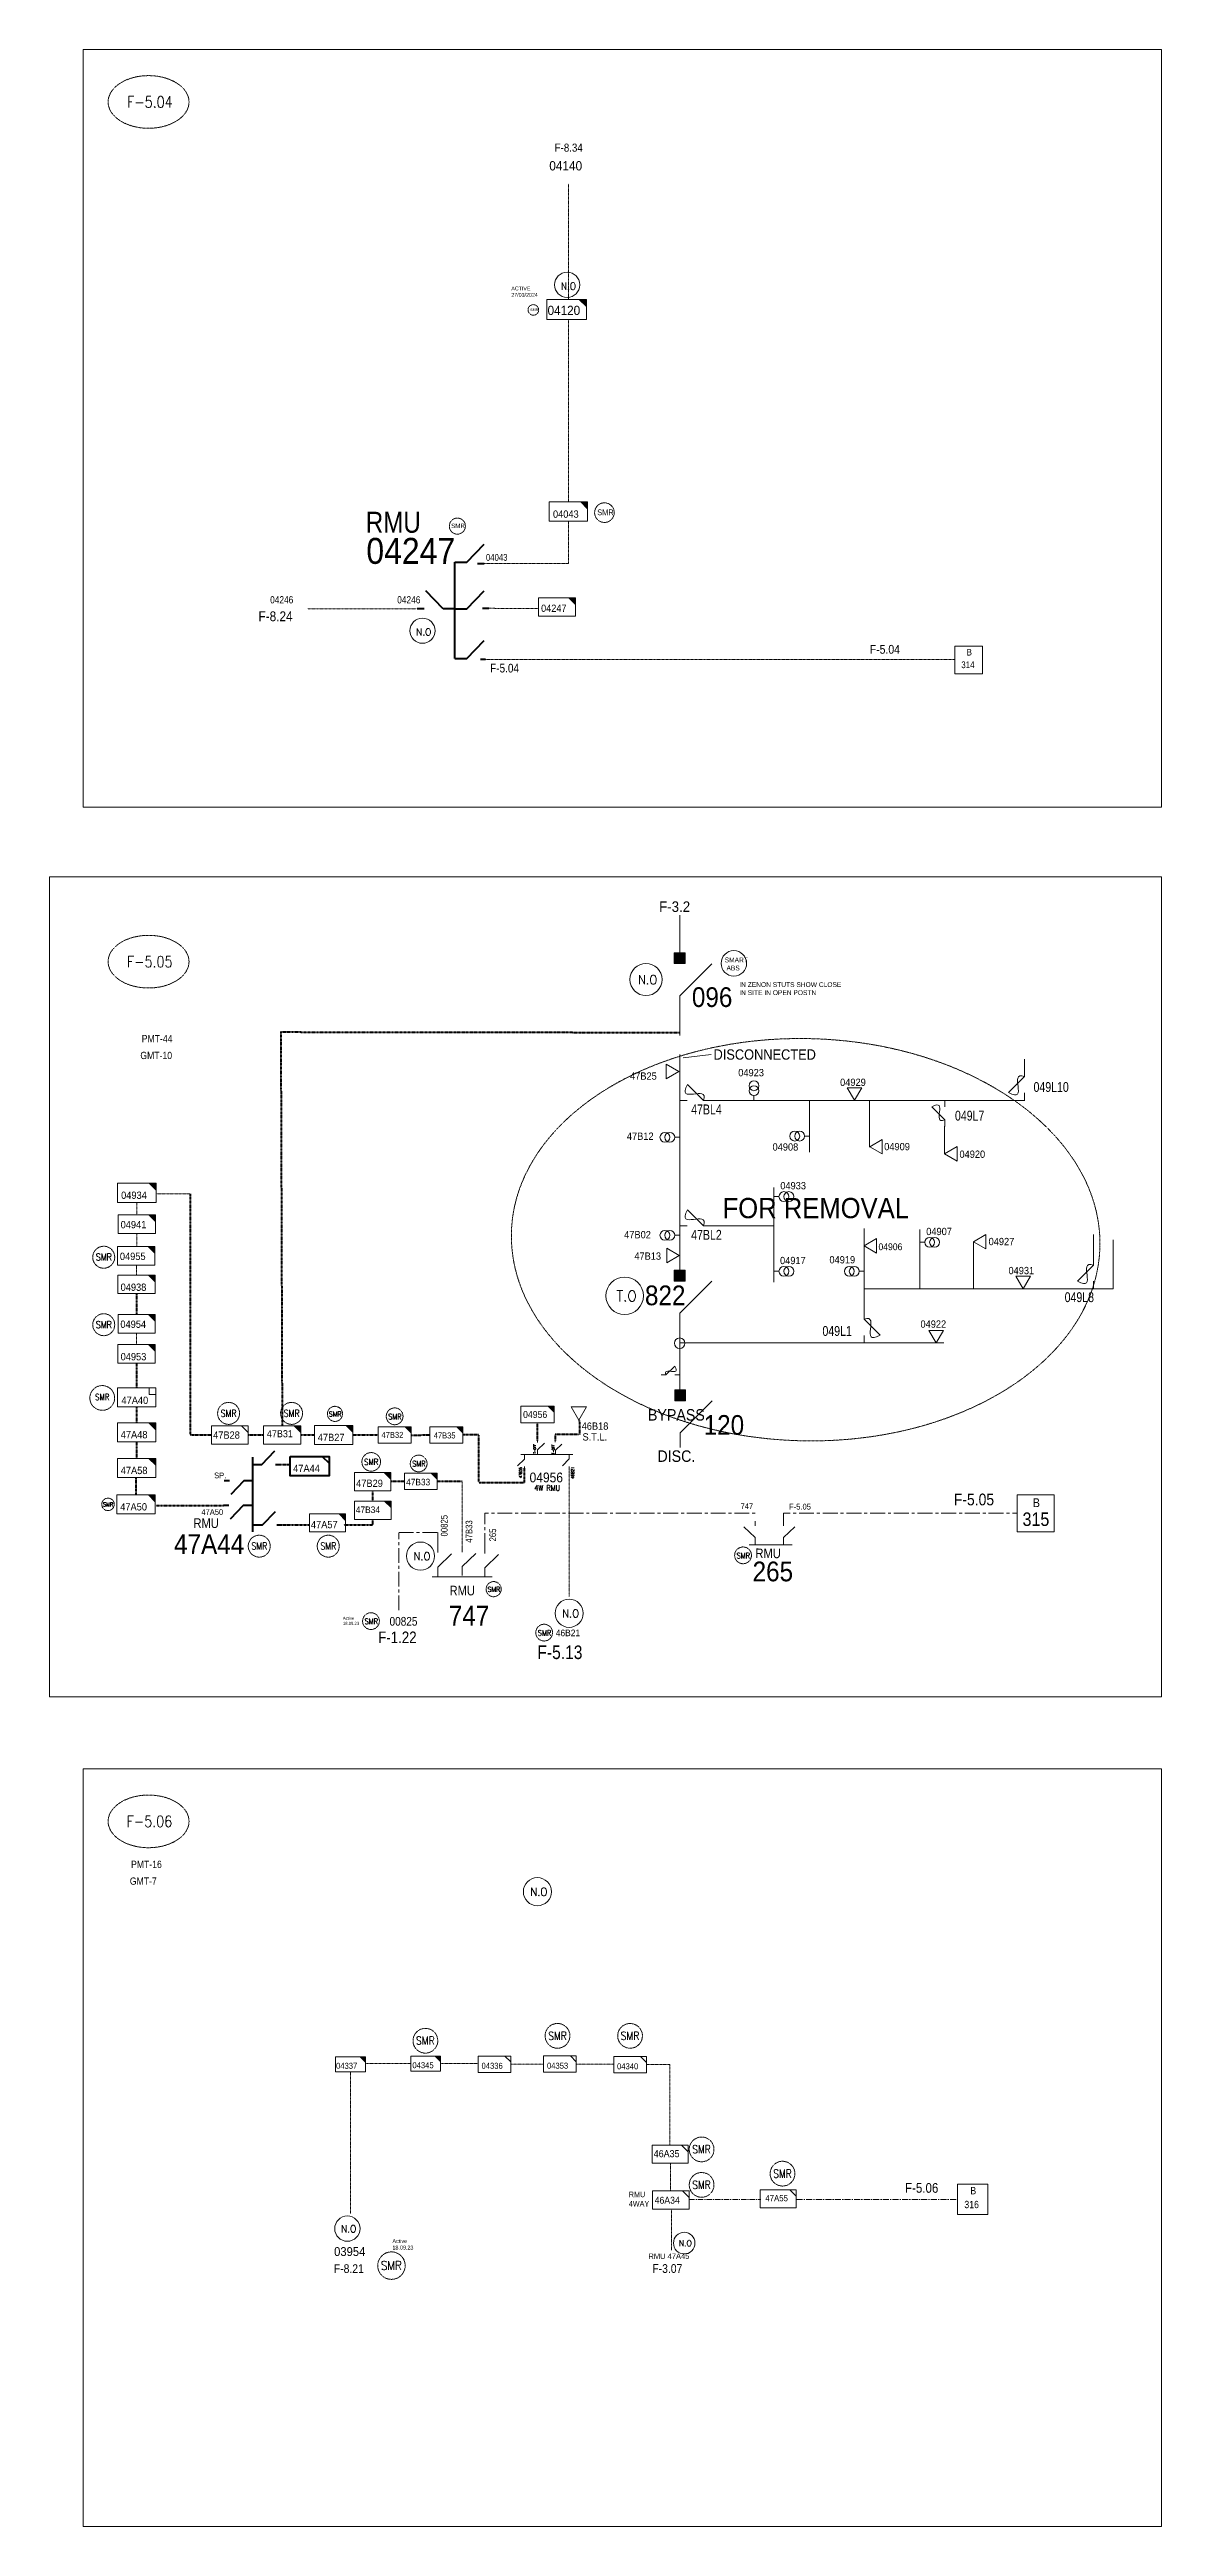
# Model space of a CAD drawing. Header units: metres. Extents: x 65984 to 144644, y -19036 to 23726.
# Drawn here: x 102948 to 103856, y 11192 to 13214 of the extents above; entities that cross this region are included whole.
import ezdxf
from ezdxf.enums import TextEntityAlignment as Align

# ---------------------------------------------------------------- set-up
doc = ezdxf.new("R2010")
doc.units = ezdxf.units.M
doc.header["$MEASUREMENT"] = 0
doc.linetypes.add('( Center )', pattern=[2, 1.25, -0.25, 0.25, -0.25])
doc.linetypes.add('DGN Style 3', pattern=[0.013877, 0, -0.013877])
doc.layers.get('0').update_dxf_attribs({"color": 95, "lineweight": 40})
for name, color, linetype, lineweight in [('ABS', 7, 'Continuous', 40), ('ABS NUMBER', 112, 'Continuous', 30), ('d_eos', 111, 'Continuous', 40), ('d_eos no', 121, 'Continuous', 40), ('d_fco', 5, 'Continuous', 40), ('d_fco text', 95, 'Continuous', 40), ('d_oh branch', 94, 'Continuous', 40), ('d_switch', 95, 'Continuous', 40), ('d_tf', 1, 'Continuous', 40), ('d_tf no', 6, 'Continuous', 40), ('d_tf_200', 1, 'Continuous', 40), ('d_ug cable', 95, 'Continuous', 40), ('d_ug main line', 95, 'Continuous', 40), ('d_unit sub', 7, 'Continuous', 40), ('d_village name', 7, 'Continuous', 40), ('FDR  1  05', 172, 'Continuous', 40), ('FDR  1  16', 234, 'Continuous', 40), ('fedr no', 95, 'Continuous', 40), ('GRID STATION 01', 7, 'Continuous', 40), ('Level 37', 7, 'Continuous', 0), ('O H MAIN FEEDER', 4, 'Continuous', 100), ('SW N O', 114, 'Continuous', 30)]:
    doc.layers.add(name, color=color, linetype=linetype, lineweight=lineweight)
doc.styles.add('NASKHF', font='naskhf.shx', dxfattribs={"height": 8})
doc.styles.add('Style-Arial', font='arial.ttf')
doc.styles.add('Style-ENGINEERING', font='ENGINEERING.shx')
doc.styles.add('Style-msdefault', font='msdefault.shx')
doc.styles.add('Style-simplex', font='simplex.shx')
doc.styles.add('Style-STANDARD', font='STANDARD.shx')

msp = doc.modelspace()

# ---------------------------------------------------------------- texts
at = {"layer": 'ABS NUMBER', "color": 2, "lineweight": 13, "insert": (103505.6, 12448.4), "char_height": 16.105, "attachment_point": 3, "style": 'NASKHF'}
msp.add_mtext('\\fArial|b0|i0|c178178|p39;\\H1x;\\W0.88;096\\P', dxfattribs=at)
at = {"layer": 'ABS NUMBER', "color": 7, "lineweight": 13, "insert": (103467.3, 12204.9), "char_height": 16.105, "attachment_point": 3, "style": 'NASKHF'}
msp.add_mtext('\\fArial|b0|i0|c178178|p39;\\H1x;\\W0.88;822\\P', dxfattribs=at)
at = {"layer": 'ABS NUMBER', "color": 7, "lineweight": 13, "insert": (103515.2, 12099.1), "char_height": 16.105, "width": 99.706, "attachment_point": 3, "style": 'NASKHF'}
msp.add_mtext('\\fArial|b0|i0|c178178|p39;\\H1x;\\W0.88;120\\P', dxfattribs=at)
at = {"layer": 'd_eos no', "color": 2, "linetype": 'Continuous', "lineweight": 140, "style": 'Style-Arial', "width": 0.88}
msp.add_text('04247', height=21.22, dxfattribs=at).set_placement((103206.9, 12815.3), align=Align.TOP_LEFT)
at = {"layer": 'd_eos no', "color": 7, "linetype": 'Continuous', "lineweight": 13, "ltscale": 0.8143, "style": 'Style-Arial', "width": 0.88}
msp.add_text('04956', height=7.98, dxfattribs=at).set_placement((103340.1, 12052.2), align=Align.TOP_LEFT)
at = {"layer": 'd_eos no', "color": 2, "linetype": 'Continuous', "lineweight": 140, "style": 'Style-Arial', "width": 0.88}
msp.add_text('47A44', height=16.11, dxfattribs=at).set_placement((103050, 11985.7))
at = {"layer": 'd_eos no', "color": 2, "linetype": 'Continuous', "lineweight": 13, "style": 'Style-Arial', "width": 0.88}
msp.add_text('265', height=16.11, dxfattribs=at).set_placement((103522.1, 11963.4))
msp.add_text('747', height=16.11, dxfattribs=at).set_placement((103274.2, 11943.4), align=Align.TOP_LEFT)
at = {"layer": 'd_fco text', "color": 211, "linetype": 'Continuous', "lineweight": 13, "style": 'Style-msdefault', "width": 0.8}
for s, p in [('049L10', (103780.1, 12371)), ('049L7', (103711.2, 12347.6)), ('049L8', (103800.7, 12199.4))]:
    msp.add_text(s, height=8.05, dxfattribs=at).set_placement(p, align=Align.TOP_RIGHT)
at = {"layer": 'd_fco text', "color": 7, "linetype": 'Continuous', "lineweight": 13, "style": 'Style-msdefault', "width": 0.8}
for s, p in [('47BL4', (103496.9, 12352.7)), ('47BL2', (103496.9, 12250.3))]:
    msp.add_text(s, height=8.05, dxfattribs=at).set_placement(p, align=Align.TOP_RIGHT)
msp.add_text('049L1', height=8.05, dxfattribs=at).set_placement((103579.1, 12171.8), align=Align.TOP_LEFT)
at = {"layer": 'd_fco text', "color": 1, "linetype": 'Continuous', "lineweight": 13, "ltscale": 1.292615, "char_height": 3.95, "attachment_point": 7, "rotation": 359.9662, "style": 'NASKHF'}
for s, insert in [('\\Fmsdefault;\\H1x;\\W0.82;SMART\\P ABS', (103499.3, 12462.1)), ('\\Fmsdefault;\\H1x;\\W0.82;IN ZENON STUTS SHOW CLOSE\\PIN SITE IN OPEN POSTN', (103511.2, 12442))]:
    msp.add_mtext(s, dxfattribs=dict(at, insert=insert))
at = {"layer": 'd_switch', "color": 2, "linetype": 'Continuous', "lineweight": 13, "style": 'Style-msdefault'}
for s, height, width, p in [('F-8.34', 6.58, 0.9, (103360.6, 13137.2)), ('SP.', 4.7, 0.857143, (103082.7, 12052.2)), ('F-1.22', 9.45, 0.857143, (103216.6, 11922.4))]:
    msp.add_text(s, height=height, dxfattribs=dict(at, width=width)).set_placement(p, align=Align.TOP_LEFT)
at = {"layer": 'd_switch', "color": 55, "linetype": 'Continuous', "lineweight": 13, "style": 'Style-msdefault'}
for s, height, width, p in [('F-8.24', 8.01, 0.9, (103118.9, 12755.3)), ('F-5.13', 11.09, 0.857143, (103346.5, 11911))]:
    msp.add_text(s, height=height, dxfattribs=dict(at, width=width)).set_placement(p, align=Align.TOP_LEFT)
at = {"layer": 'd_switch', "color": 51, "linetype": 'Continuous', "lineweight": 13, "style": 'Style-msdefault', "width": 0.857143}
for s, p in [('47A50', (103072.3, 12022.3)), ('747', (103512.3, 12027.1)), ('F-5.05', (103551.9, 12026.7))]:
    msp.add_text(s, height=4.7, dxfattribs=at).set_placement(p, align=Align.TOP_LEFT)
at = {"layer": 'd_switch', "color": 51, "linetype": 'Continuous', "lineweight": 13, "style": 'Style-ENGINEERING', "width": 0.857143}
for s, p in [('00825', (103267.7, 12017.6)), ('47B33', (103287.9, 12013.2)), ('265', (103307.3, 12006.5))]:
    msp.add_text(s, height=5.52, rotation=90, dxfattribs=at).set_placement(p, align=Align.TOP_RIGHT)
at = {"layer": 'd_switch', "color": 131, "linetype": 'Continuous', "lineweight": 13, "ltscale": 1.26657, "style": 'Style-ENGINEERING', "width": 0.857143}
msp.add_text('00825', height=7.14, dxfattribs=at).set_placement((103248.6, 11934.3), align=Align.TOP_RIGHT)
at = {"layer": 'd_tf no', "color": 5, "linetype": 'Continuous', "lineweight": 13, "style": 'Style-msdefault', "width": 0.945946}
msp.add_text('04140', height=7.62, dxfattribs=at).set_placement((103356.2, 13122.9), align=Align.TOP_LEFT)
at = {"layer": 'd_tf no', "color": 121, "linetype": 'Continuous', "lineweight": 13, "style": 'Style-msdefault', "width": 0.945946}
msp.add_text('04120', height=7.56, dxfattribs=at).set_placement((103354.8, 13004.8), align=Align.TOP_LEFT)
at = {"layer": 'd_tf no', "color": 1, "linetype": 'Continuous', "lineweight": 40, "style": 'Style-msdefault', "width": 0.945946}
msp.add_text('SMR', height=2.18, dxfattribs=at).set_placement((103340.6, 13002.7), align=Align.TOP_LEFT)
at = {"layer": 'd_tf no', "color": 2, "linetype": 'Continuous', "lineweight": 13, "style": 'Style-msdefault', "width": 0.945946}
for s, height, p in [('04043', 5.96, (103359.2, 12837.7)), ('04247', 5.9, (103349.5, 12760.8)), ('F-3.2', 8.58, (103445.8, 12518.5)), ('FOR REMOVAL', 16.523, (103497.6, 12276.4)), ('04955', 5.96, (103005.8, 12231.7)), ('04954', 5.96, (103006.2, 12176.3)), ('47A40', 5.96, (103007.1, 12114.2)), ('47B28', 5.96, (103081.9, 12085.8)), ('47B31', 5.79, (103125.8, 12086.8)), ('47B27', 5.96, (103167.3, 12083.9)), ('47B32', 4.86, (103219.3, 12085.4)), ('47B29', 5.96, (103198.6, 12046.4)), ('47B33', 5.36, (103239.4, 12047.1)), ('47A50', 5.96, (103006.1, 12027.2)), ('47A57', 5.96, (103161.7, 12012.7)), ('46B21', 5.42, (103361.5, 11924)), ('04345', 4.92, (103244.5, 11570.8)), ('04353', 4.92, (103354.3, 11570.4)), ('04340', 4.92, (103411.5, 11569.9)), ('46A34', 5.6, (103442.2, 11460.9)), ('47A55', 5.04, (103532.5, 11462.3))]:
    msp.add_text(s, height=height, dxfattribs=at).set_placement(p, align=Align.TOP_LEFT)
at = {"layer": 'd_tf no', "color": 211, "linetype": 'Continuous', "lineweight": 13, "style": 'Style-msdefault', "width": 0.945946}
for s, height, p in [('47B25', 5.96, (103422.1, 12378.9)), ('04923', 5.96, (103510.4, 12381.7)), ('04929', 5.96, (103593.5, 12373.8)), ('47B12', 5.96, (103419.5, 12329.8)), ('04908', 5.96, (103538.4, 12321)), ('04909', 5.96, (103629.5, 12321.3)), ('04920', 5.96, (103690.9, 12315.1)), ('04934', 5.96, (103006.8, 12281.6)), ('04933', 5.96, (103544.7, 12289.4)), ('04941', 5.96, (103006.4, 12257.6)), ('47B02', 5.96, (103417.3, 12249.4)), ('04906', 5.55, (103624.8, 12239.3)), ('04907', 5.96, (103663.8, 12252)), ('04927', 5.96, (103714.7, 12243.8)), ('47B13', 5.96, (103425.6, 12231.9)), ('04917', 5.96, (103544.5, 12228.3)), ('04919', 5.96, (103584.8, 12228.9)), ('04931', 5.96, (103730.9, 12220.1)), ('04938', 5.96, (103006.4, 12206.5)), ('04922', 5.96, (103659.1, 12176.4)), ('04953', 5.96, (103006.4, 12149.8)), ('04956', 5.61, (103334.8, 12102.4)), ('46B18 ', 5.96, (103382.6, 12093.1)), ('47A48', 5.96, (103006.5, 12086.1)), ('47B35', 4.86, (103261.9, 12084.9)), ('47A58', 5.96, (103006.5, 12056.9)), ('47B34', 5.4, (103198.3, 12024.5))]:
    msp.add_text(s, height=height, dxfattribs=at).set_placement(p, align=Align.TOP_LEFT)
at = {"layer": 'd_tf no', "color": 7, "linetype": 'Continuous', "lineweight": 13, "style": 'Style-msdefault', "width": 0.945946}
msp.add_text('S.T.L.', height=5.96, dxfattribs=at).set_placement((103383.3, 12084.3), align=Align.TOP_LEFT)
at = {"layer": 'd_tf no', "color": 2, "linetype": 'Continuous', "lineweight": 40, "style": 'Style-msdefault', "width": 0.945946}
msp.add_text('47A44', height=5.96, dxfattribs=at).set_placement((103147.2, 12058.6), align=Align.TOP_LEFT)
at = {"layer": 'd_tf no', "color": 6, "linetype": 'Continuous', "lineweight": 13, "style": 'Style-msdefault', "width": 0.945946}
for s, height, p in [('04337', 4.92, (103182.2, 11570.3)), ('04336', 4.92, (103300.9, 11570.3)), ('RMU 47A45', 4.46, (103437.1, 11414.6))]:
    msp.add_text(s, height=height, dxfattribs=at).set_placement(p, align=Align.TOP_LEFT)
at = {"layer": 'd_tf no', "color": 131, "linetype": 'Continuous', "lineweight": 13, "style": 'Style-msdefault', "width": 0.945946}
msp.add_text('03954', height=7.24, dxfattribs=at).set_placement((103180.6, 11419.8), align=Align.TOP_LEFT)
at = {"layer": 'd_tf no', "color": 121, "linetype": 'Continuous', "lineweight": 40, "attachment_point": 1, "style": 'NASKHF'}
for s, insert, char_height in [('\\Fmsdefault;\\H1x;\\W0.945946;ACTIVE\\P27/03/2024', (103325.2, 13020.5), 3.14), ('\\Fmsdefault;\\H1x;\\W0.945946;Active\\P18.09.23', (103228.2, 11426.4), 3.202)]:
    msp.add_mtext(s, dxfattribs=dict(at, insert=insert, char_height=char_height))
at = {"layer": 'd_tf no', "color": 2, "lineweight": 13, "insert": (103276.1, 12826.9), "char_height": 3.595, "attachment_point": 1, "style": 'NASKHF'}
msp.add_mtext('\\Fmsdefault;\\H1x;\\W0.925;SMR\\P', dxfattribs=at)
at = {"layer": 'd_tf no', "color": 1, "lineweight": 13, "insert": (103395.3, 12838.5), "char_height": 4.749, "attachment_point": 1, "style": 'NASKHF'}
msp.add_mtext('\\Fmsdefault;\\H1x;\\W0.925;SMR\\P', dxfattribs=at)
at = {"layer": 'd_tf no', "color": 1, "linetype": 'Continuous', "lineweight": 40, "char_height": 5.629, "attachment_point": 5, "line_spacing_factor": 1.2, "style": 'Style-STANDARD'}
for insert in [(102992.7, 12228.1), (102992.7, 12173), (103094.5, 12100.6), (103146, 12100.6), (103119.6, 11992.2), (103175.9, 11992.2)]:
    msp.add_mtext('\\H1x;\\W0.909091;SMR\\P', dxfattribs=dict(at, insert=insert))
at = {"layer": 'd_tf no', "color": 1, "linetype": 'Continuous', "lineweight": 40, "ltscale": 0.9, "char_height": 5.067, "attachment_point": 5, "line_spacing_factor": 1.2, "style": 'Style-STANDARD'}
for insert in [(102991.4, 12113.9), (103210.9, 12060.9)]:
    msp.add_mtext('\\H1x;\\W0.909091;SMR\\P', dxfattribs=dict(at, insert=insert))
at = {"layer": 'd_tf no', "color": 1, "linetype": 'Continuous', "lineweight": 40, "ltscale": 0.729, "char_height": 4.104, "attachment_point": 5, "line_spacing_factor": 1.2, "style": 'Style-STANDARD'}
for insert in [(103181.5, 12099.9), (103311, 11956.9)]:
    msp.add_mtext('\\H1x;\\W0.909091;SMR\\P', dxfattribs=dict(at, insert=insert))
at = {"layer": 'd_tf no', "color": 1, "linetype": 'Continuous', "lineweight": 40, "ltscale": 0.81, "char_height": 4.56, "attachment_point": 5, "line_spacing_factor": 1.2, "style": 'Style-STANDARD'}
for insert in [(103230.2, 12097.9), (103249.8, 12059.4), (103514.5, 11984.4), (103211, 11930.7), (103352.3, 11921.3)]:
    msp.add_mtext('\\H1x;\\W0.909091;SMR\\P', dxfattribs=dict(at, insert=insert))
at = {"layer": 'd_tf no', "color": 1, "linetype": 'Continuous', "lineweight": 40, "ltscale": 0.671818, "insert": (102996.2, 12026.2), "char_height": 3.275, "attachment_point": 5, "line_spacing_factor": 1.2, "style": 'Style-STANDARD'}
msp.add_mtext('\\H1x;\\W0.909091;SMR\\P', dxfattribs=at)
at = {"layer": 'd_tf no', "color": 121, "linetype": 'Continuous', "lineweight": 40, "insert": (103187.7, 11934.5), "char_height": 2.502, "width": 294.269, "attachment_point": 1, "style": 'NASKHF'}
msp.add_mtext('\\Fmsdefault;\\H1x;\\W0.945946;Active\\P18.09.23', dxfattribs=at)
at = {"layer": 'd_tf no', "color": 1, "linetype": 'Continuous', "lineweight": 40, "ltscale": 1.079891, "char_height": 6.586, "attachment_point": 5, "line_spacing_factor": 1.2, "style": 'Style-STANDARD'}
for insert in [(103255, 11588.4), (103362.9, 11592.3), (103422.1, 11592.3), (103480.4, 11499.7), (103480.4, 11470.7), (103546.5, 11479.8)]:
    msp.add_mtext('\\H1x;\\W0.909091;SMR\\P', dxfattribs=dict(at, insert=insert))
at = {"layer": 'd_tf no', "color": 2, "linetype": 'Continuous', "lineweight": 13, "insert": (103441.4, 11499), "char_height": 5.766, "width": 25.195, "attachment_point": 1, "style": 'NASKHF'}
msp.add_mtext('\\Fmsdefault;\\H1x;\\W0.945946;46A35', dxfattribs=at)
at = {"layer": 'd_tf no', "color": 1, "linetype": 'Continuous', "lineweight": 40, "ltscale": 1.199879, "insert": (103227.3, 11404.8), "char_height": 7.317, "attachment_point": 5, "line_spacing_factor": 1.2, "style": 'Style-STANDARD'}
msp.add_mtext('\\H1x;\\W0.909091;SMR\\P', dxfattribs=at)
at = {"layer": 'd_village name', "color": 1, "linetype": 'Continuous', "lineweight": 13, "style": 'Style-Arial', "width": 0.888889}
for s, height, p in [('DISCONNECTED', 8.408, (103532, 12393.5)), ('BYPASS', 9.34, (103459.9, 12099.3)), ('DISC.', 9.34, (103459.9, 12065.6))]:
    msp.add_text(s, height=height, dxfattribs=at).set_placement(p, align=Align.MIDDLE_CENTER)
at = {"layer": 'fedr no', "color": 6, "linetype": 'Continuous', "lineweight": 13, "style": 'Style-STANDARD', "width": 0.909091}
for s, p in [('F-5.04', (103030.3, 13171.2)), ('F-5.05', (103030.1, 12469.3)), ('F-5.06', (103029.9, 11767.4))]:
    msp.add_text(s, height=9.19, dxfattribs=at).set_placement(p, align=Align.MIDDLE_CENTER)
at = {"layer": 'GRID STATION 01', "linetype": 'Continuous', "lineweight": 13, "style": 'Style-msdefault', "width": 0.888889}
for s, height, p in [('F-5.04', 7.19, (103617.7, 12727.9)), ('PMT-44', 5.94, (103023.6, 12409.4)), ('GMT-10', 5.94, (103022.5, 12395.7)), ('F-5.05', 9.57, (103686.3, 12035)), ('PMT-16', 5.94, (103014.9, 11735.3)), ('GMT-7', 5.94, (103013.9, 11721.6)), ('F-5.06', 7.91, (103646.5, 11472.1))]:
    msp.add_text(s, height=height, dxfattribs=at).set_placement(p, align=Align.TOP_LEFT)
at = {"layer": 'GRID STATION 01', "color": 234, "linetype": 'Continuous', "lineweight": 13, "style": 'Style-msdefault', "width": 0.888889}
for s, p in [('B', (103696.8, 12724.7)), ('314', (103692.4, 12714.4))]:
    msp.add_text(s, height=5.45, dxfattribs=at).set_placement(p, align=Align.TOP_LEFT)
at = {"layer": 'GRID STATION 01', "color": 231, "linetype": 'Continuous', "lineweight": 13, "style": 'Style-msdefault', "width": 0.888889}
for s, height, p in [('315', 11.01, (103742.4, 12019.6)), ('B', 7.25, (103750.8, 12031.2))]:
    msp.add_text(s, height=height, dxfattribs=at).set_placement(p, align=Align.TOP_LEFT)
at = {"layer": 'GRID STATION 01', "color": 6, "linetype": 'Continuous', "lineweight": 13, "style": 'Style-msdefault', "width": 0.888889}
for s, p in [('B', (103699.8, 11468.9)), ('316', (103694.9, 11457.6))]:
    msp.add_text(s, height=5.99, dxfattribs=at).set_placement(p, align=Align.TOP_LEFT)
at = {"layer": 'GRID STATION 01', "color": 2, "linetype": 'Continuous', "lineweight": 13, "style": 'Style-msdefault', "width": 0.888889}
msp.add_text('F-3.07', height=7.12, dxfattribs=at).set_placement((103440.3, 11405.9), align=Align.TOP_LEFT)
at = {"layer": 'GRID STATION 01', "color": 2, "linetype": 'Continuous', "lineweight": 13, "insert": (103421.1, 11465.1), "char_height": 4.549, "attachment_point": 1, "style": 'NASKHF'}
msp.add_mtext('\\Fmsdefault;\\H1x;\\W0.888889;RMU \\P4WAY', dxfattribs=at)
at = {"layer": 'GRID STATION 01', "color": 55, "linetype": 'Continuous', "lineweight": 13, "insert": (103180.4, 11405.8), "char_height": 7.116, "attachment_point": 1, "style": 'NASKHF'}
msp.add_mtext('\\Fmsdefault;\\H1x;\\W0.888889;F-8.21\\P', dxfattribs=at)
at = {"layer": 'Level 37', "color": 2, "linetype": 'Continuous', "lineweight": 100, "style": 'Style-msdefault', "width": 0.86}
for height, p in [(17.11, (103251.3, 12836.6)), (7.89, (103086.5, 12014.8))]:
    msp.add_text('RMU', height=height, rotation=0.0004, dxfattribs=at).set_placement(p, align=Align.TOP_RIGHT)
at = {"layer": 'Level 37', "color": 7, "linetype": 'Continuous', "lineweight": 13, "style": 'Style-msdefault', "width": 0.86}
for s, height, p in [('04043', 5.51, (103322.1, 12796.6)), ('04246', 5.91, (103147.3, 12761.8)), ('04246', 5.91, (103251, 12761.8)), ('F-5.04', 7.1, (103331.5, 12705.4))]:
    msp.add_text(s, height=height, rotation=359.9996, dxfattribs=at).set_placement(p, align=Align.RIGHT)
at = {"layer": 'Level 37', "color": 7, "linetype": 'Continuous', "lineweight": 13, "ltscale": 0.522166, "style": 'Style-simplex', "width": 0.854701}
msp.add_text('T-OFF', height=2.02, rotation=90, dxfattribs=at).set_placement((103344.3, 12071.5), align=Align.MIDDLE_CENTER)
at = {"layer": 'Level 37', "color": 7, "linetype": 'Continuous', "lineweight": 13, "ltscale": 0.509396, "style": 'Style-simplex', "width": 0.854701}
msp.add_text('T-OFF', height=2.05, rotation=90, dxfattribs=at).set_placement((103359.4, 12071.1), align=Align.MIDDLE_CENTER)
at = {"layer": 'Level 37', "color": 7, "linetype": 'Continuous', "lineweight": 13, "ltscale": 0.540226, "style": 'Style-simplex', "width": 0.854701}
msp.add_text('47B35', height=2.23, rotation=90, dxfattribs=at).set_placement((103332.8, 12052.1), align=Align.MIDDLE_CENTER)
at = {"layer": 'Level 37', "color": 7, "linetype": 'Continuous', "lineweight": 13, "ltscale": 0.58893, "style": 'Style-simplex', "width": 0.854701}
msp.add_text('46B21', height=2.53, rotation=90, dxfattribs=at).set_placement((103375.2, 12052.1), align=Align.MIDDLE_CENTER)
at = {"layer": 'Level 37', "color": 7, "linetype": 'Continuous', "lineweight": 13, "ltscale": 0.870277, "style": 'Style-STANDARD', "width": 0.854701}
msp.add_text('4W RMU', height=4.5, dxfattribs=at).set_placement((103354.5, 12039.6), align=Align.MIDDLE_CENTER)
at = {"layer": 'Level 37', "color": 2, "linetype": 'Continuous', "lineweight": 13, "style": 'Style-msdefault', "width": 0.86}
msp.add_text('RMU', height=7.89, rotation=359.9996, dxfattribs=at).set_placement((103545.1, 11982.3), align=Align.RIGHT)
msp.add_text('RMU', height=7.89, rotation=0.0004, dxfattribs=at).set_placement((103295.5, 11959.8), align=Align.TOP_RIGHT)

# ---------------------------------------------------------------- blocks, each defined once
blk = doc.blocks.new('TF_8')
at = {"color": 0, "linetype": 'ByBlock', "lineweight": -2}
blk.add_line((6.3, 4.95), (9.9, 1.35), dxfattribs=at)
blk.add_3dface([(-10.1, 4.95), (9.9, 4.95), (9.9, -5.05), (-10.1, -5.05)], dxfattribs=at)
blk = doc.blocks.new('exist.us-1000kva')
at = {"color": 0, "linetype": 'ByBlock', "lineweight": -2, "flags": 128}
blk.add_lwpolyline([(40, 12.9), (32.8, 20), (40, 20)], close=True, dxfattribs=at)
at = {"color": 0, "linetype": 'ByBlock', "lineweight": -2, "extrusion": (0, 0, -1)}
blk.add_solid([(-40, 12.9), (-32.8, 20), (-40, 20)], dxfattribs=at)
at = {"color": 0, "linetype": 'ByBlock', "lineweight": -2, "xscale": 2, "yscale": 2}
blk.add_blockref('TF_8', (20.2, 10.1), dxfattribs=at)
blk = doc.blocks.new('TFU_98')
at = {"layer": 'd_tf_200', "color": 211, "linetype": 'Continuous', "lineweight": 13}
blk.add_line((0, 10), (0, 0), dxfattribs=at)
for centre in [(0, 30), (0, 20)]:
    blk.add_circle(centre, 10, dxfattribs=at)
blk = doc.blocks.new('*U1012')
at = {"layer": 'd_fco', "color": 7, "linetype": 'Continuous', "lineweight": 13}
blk.add_line((-4.6, 4.2), (-10.1, 4.2), dxfattribs=at)
at = {"layer": 'd_fco', "color": 7, "linetype": 'Continuous', "lineweight": 13, "flags": 128}
blk.add_lwpolyline([(13, 4.2), (7.1, 4.2), (-4.4, -7.3)], dxfattribs=at)
at = {"layer": 'd_fco', "color": 7, "linetype": 'Continuous', "lineweight": 13}
blk.add_open_spline([(-4.4, -7.3), (-13, 7.7), (11.6, -7.7), (7.1, 4.2)], degree=3, dxfattribs=at)
blk = doc.blocks.new('ABS2_1_1')
at = {"color": 0, "linetype": 'ByBlock', "lineweight": -2, "ltscale": 500}
for q in [(-29900, 43500), (0, 0)]:
    blk.add_line((0, 13600), q, dxfattribs=at)
at = {"color": 0, "linetype": 'ByBlock', "lineweight": -2, "ltscale": 500, "flags": 128}
for points in [[(5000, 43600), (-5000, 43600), (-5000, 53600), (5000, 53600)], [(3791, 49653), (3791, 49653), (3791, 49653)]]:
    blk.add_lwpolyline(points, close=True, dxfattribs=at)
at = {"color": 0, "linetype": 'ByBlock', "lineweight": -2, "ltscale": 500}
for points in [[(5000, 43600), (-5000, 43600), (5000, 53600), (-5000, 53600)], [(3791, 49653), (3791, 49653), (3791, 49653)]]:
    blk.add_solid(points, dxfattribs=at)
blk = doc.blocks.new('*U1068')
at = {"layer": 'd_fco', "color": 211, "linetype": 'Continuous', "lineweight": 13}
blk.add_line((-4.6, 4.2), (-10.1, 4.2), dxfattribs=at)
at = {"layer": 'd_fco', "color": 211, "linetype": 'Continuous', "lineweight": 13, "flags": 128}
blk.add_lwpolyline([(13, 4.2), (7.1, 4.2), (-4.4, -7.3)], dxfattribs=at)
at = {"layer": 'd_fco', "color": 211, "linetype": 'Continuous', "lineweight": 13}
blk.add_open_spline([(-4.4, -7.3), (-13, 7.7), (11.6, -7.7), (7.1, 4.2)], degree=3, dxfattribs=at)
blk = doc.blocks.new('TF3')
at = {"color": 0, "linetype": 'ByBlock', "lineweight": -2}
for p, q in [((11.3, 9), (18.3, 9)), ((18.3, 9), (18.3, 2))]:
    blk.add_line(p, q, dxfattribs=at)
at = {"color": 0, "linetype": 'ByBlock', "lineweight": -2, "flags": 128}
blk.add_lwpolyline([(18.3, 2), (11.3, 2), (11.3, 9)], dxfattribs=at)
at = {"color": 0, "linetype": 'ByBlock', "lineweight": -2}
blk.add_3dface([(-21.7, 9), (18.3, 9), (18.3, -11), (-21.7, -11)], dxfattribs=at)
blk = doc.blocks.new('TRA1_822')
at = {"layer": 'd_tf', "color": 211, "linetype": 'Continuous', "lineweight": 13, "ltscale": 0.000347656, "flags": 128}
blk.add_lwpolyline([(10.1, -17), (0.1, 0), (-9.9, -17)], close=True, dxfattribs=at)
blk = doc.blocks.new('TRA1_821')
at = {"layer": 'd_tf', "color": 211, "linetype": 'Continuous', "lineweight": 13, "ltscale": 0.000347656, "xscale": 1.000046566207833, "yscale": 1.000046566207833, "zscale": 1.000046566207833, "rotation": 180}
blk.add_blockref('TRA1_822', (0, 0), dxfattribs=at)
blk = doc.blocks.new('TRA1_824')
at = {"layer": 'd_tf', "color": 211, "linetype": 'Continuous', "lineweight": 13, "ltscale": 0.000347515, "flags": 128}
blk.add_lwpolyline([(10, -17), (0, 0), (-10, -17)], close=True, dxfattribs=at)
blk = doc.blocks.new('TRA1_823')
at = {"layer": 'd_tf', "color": 211, "linetype": 'Continuous', "lineweight": 13, "ltscale": 0.000347515, "xscale": 1.000046566207834, "yscale": 1.000046566207834, "zscale": 1.000046566207834, "rotation": 180}
blk.add_blockref('TRA1_824', (0, 0), dxfattribs=at)
blk = doc.blocks.new('TRA1_826')
at = {"layer": 'd_tf', "color": 211, "linetype": 'Continuous', "lineweight": 13, "ltscale": 0.000328778, "extrusion": (0, 0, -1), "flags": 128}
blk.add_lwpolyline([(-10, -17), (0, 0), (10, -17)], close=True, dxfattribs=at)
blk = doc.blocks.new('TRA1_825')
at = {"layer": 'd_tf', "color": 211, "linetype": 'Continuous', "lineweight": 13, "ltscale": 0.000328778, "xscale": 1.000046566207833, "yscale": 1.000046566207833, "zscale": 1.000046566207833, "rotation": 180}
blk.add_blockref('TRA1_826', (0, 0), dxfattribs=at)
blk = doc.blocks.new('*U3619')
at = {"layer": 'SW N O', "color": 3, "lineweight": 13, "ltscale": 0.426762}
blk.add_circle((0, 0), 16.8, dxfattribs=at)
at = {"layer": 'SW N O', "color": 3, "lineweight": 13, "style": 'Style-STANDARD'}
blk.add_text('N.O', height=9.6, dxfattribs=at).set_placement((1.7, -0.2), align=Align.MIDDLE_CENTER)
blk = doc.blocks.new('*U4051')
at = {"layer": 'SW N O', "color": 3, "lineweight": 13, "ltscale": 0.426762}
blk.add_circle((0, 0), 16.8, dxfattribs=at)
at = {"layer": 'SW N O', "color": 3, "lineweight": 13, "style": 'Style-STANDARD'}
blk.add_text('N.O', height=9.6, dxfattribs=at).set_placement((1.7, -0.2), align=Align.MIDDLE_CENTER)
blk = doc.blocks.new('*U4162')
at = {"layer": 'SW N O', "color": 151, "lineweight": 13, "ltscale": 0.426762}
blk.add_circle((0, 0), 16.8, dxfattribs=at)
at = {"layer": 'SW N O', "color": 151, "lineweight": 13, "style": 'Style-STANDARD'}
blk.add_text('T.O', height=9.6, dxfattribs=at).set_placement((1.7, -0.2), align=Align.MIDDLE_CENTER)
blk = doc.blocks.new('*U4200')
at = {"layer": 'SW N O', "color": 3, "lineweight": 13, "ltscale": 0.426762}
blk.add_circle((0, 0), 16.8, dxfattribs=at)
at = {"layer": 'SW N O', "color": 3, "lineweight": 13, "insert": (1.7, -1.8), "char_height": 9.6, "attachment_point": 5, "line_spacing_factor": 0.6, "style": 'Style-STANDARD'}
blk.add_mtext('N.O', dxfattribs=at)
blk = doc.blocks.new('*U4202')
at = {"layer": 'SW N O', "color": 3, "lineweight": 13, "ltscale": 0.426762}
blk.add_circle((0, 0), 16.8, dxfattribs=at)
at = {"layer": 'SW N O', "color": 3, "lineweight": 13, "style": 'Style-STANDARD'}
blk.add_text('N.O', height=9.6, dxfattribs=at).set_placement((1.7, -0.2), align=Align.MIDDLE_CENTER)
blk = doc.blocks.new('*U4203')
at = {"layer": 'SW N O', "color": 3, "lineweight": 13, "ltscale": 0.426762}
blk.add_circle((0, 0), 16.8, dxfattribs=at)
at = {"layer": 'SW N O', "color": 94, "lineweight": 13, "style": 'Style-STANDARD'}
blk.add_text('N.O', height=9.6, dxfattribs=at).set_placement((1.7, -0.2), align=Align.MIDDLE_CENTER)
blk = doc.blocks.new('*U4349')
at = {"layer": 'SW N O', "color": 3, "lineweight": 13, "ltscale": 0.426762}
blk.add_circle((0, 0), 16.8, dxfattribs=at)
at = {"layer": 'SW N O', "color": 94, "lineweight": 13, "style": 'Style-STANDARD'}
blk.add_text('N.O', height=9.6, dxfattribs=at).set_placement((1.7, -0.2), align=Align.MIDDLE_CENTER)

# ---------------------------------------------------------------- linework, layer by layer
at = {"layer": 'd_eos', "color": 2, "linetype": 'Continuous', "lineweight": 211, "ltscale": 1.327564}
for p, q in [((103288.9, 12795.6), (103303, 12810.1)), ((103279.2, 12716.8), (103279.2, 12795.6)), ((103279.2, 12795.6), (103288.9, 12795.6)), ((103269.7, 12757.4), (103255.5, 12772)), ((103289, 12757.4), (103303.1, 12772)), ((103254.2, 12757.4), (103248.3, 12757.4)), ((103279.3, 12757.4), (103269.7, 12757.4)), ((103279.3, 12757.4), (103289, 12757.4)), ((103288.9, 12716.8), (103303, 12731.4)), ((103279.2, 12716.8), (103288.9, 12716.8))]:
    msp.add_line(p, q, dxfattribs=at)
at = {"layer": 'd_eos', "color": 2, "linetype": 'Continuous', "lineweight": 211, "ltscale": 1.194808}
for p, q in [((103297.7, 12794.5), (103303, 12794.5)), ((103301.6, 12757.8), (103306.9, 12757.8)), ((103300.1, 12716.2), (103304.2, 12716.2))]:
    msp.add_line(p, q, dxfattribs=at)
at = {"layer": 'd_eos', "color": 7, "linetype": 'Continuous', "lineweight": 13, "ltscale": 0.517056}
for p, q in [((103346.6, 12076.7), (103346.6, 12079)), ((103346.6, 12070.7), (103352.3, 12076.2)), ((103335.9, 12063.1), (103330.3, 12057.6)), ((103335.9, 12066.9), (103335.9, 12063.1)), ((103335.9, 12057.1), (103335.9, 12054.8)), ((103346.6, 12066.9), (103346.6, 12070.7)), ((103372.5, 12063.3), (103366.9, 12057.8)), ((103372.5, 12066.9), (103372.5, 12063.1)), ((103372.5, 12057.1), (103372.5, 12054.8))]:
    msp.add_line(p, q, dxfattribs=at)
at = {"layer": 'd_eos', "color": 7, "linetype": 'Continuous', "lineweight": 13, "ltscale": 0.465351}
for p, q in [((103361.1, 12077), (103361.1, 12079.1)), ((103361.3, 12070.4), (103366.4, 12075.3)), ((103361.3, 12067), (103361.3, 12070.4))]:
    msp.add_line(p, q, dxfattribs=at)
at = {"layer": 'd_eos', "color": 2, "linetype": 'Continuous', "lineweight": 211, "ltscale": 1.007494}
for p, q in [((103114.2, 12003.9), (103114.2, 12064.8)), ((103114.2, 12058.7), (103121.5, 12058.7)), ((103133.3, 12058.7), (103137.7, 12058.7)), ((103095.2, 12045.4), (103090.8, 12045.4)), ((103107, 12045.4), (103096.3, 12034.4)), ((103114.3, 12045.4), (103107, 12045.4)), ((103094.7, 12025.3), (103090.3, 12025.3)), ((103106.5, 12025.3), (103095.7, 12014.2)), ((103113.8, 12025.3), (103106.5, 12025.3)), ((103122.1, 12009.4), (103132.8, 12020.5)), ((103114.8, 12009.4), (103122.1, 12009.4)), ((103133.9, 12009.4), (103138.3, 12009.4))]:
    msp.add_line(p, q, dxfattribs=at)
at = {"layer": 'd_eos', "color": 7, "linetype": 'Continuous', "lineweight": 211, "ltscale": 1.007494}
msp.add_line((103121.5, 12058.7), (103132.3, 12069.8), dxfattribs=at)
at = {"layer": 'd_eos', "color": 7, "linetype": 'Continuous', "lineweight": 13, "ltscale": 0.506715}
msp.add_line((103375.3, 12067), (103333.1, 12067), dxfattribs=at)
at = {"layer": 'd_eos', "color": 2, "linetype": 'Continuous', "lineweight": 13, "ltscale": 0.885233}
for p, q in [((103524.1, 12008.8), (103524.1, 12012.4)), ((103524.1, 11999.2), (103515, 12007.9)), ((103554.4, 11993.2), (103519.4, 11993.2)), ((103524.1, 11993.2), (103524.1, 11999.2)), ((103547.4, 11999.2), (103556.5, 12007.9)), ((103547.4, 11993.2), (103547.4, 11999.2))]:
    msp.add_line(p, q, dxfattribs=at)
at = {"layer": 'd_eos', "color": 7, "linetype": 'Continuous', "lineweight": 13, "ltscale": 0.885233}
msp.add_line((103547.4, 12008.8), (103547.4, 12012.4), dxfattribs=at)
at = {"layer": 'd_eos', "color": 7, "linetype": 'Continuous', "lineweight": 13, "ltscale": 1.007494}
for p, q in [((103265.3, 11986.8), (103265.3, 11991.2)), ((103285.2, 11987.3), (103285.2, 11991.7)), ((103303.6, 11986.2), (103303.6, 11990.7))]:
    msp.add_line(p, q, dxfattribs=at)
at = {"layer": 'd_eos', "color": 2, "linetype": 'Continuous', "lineweight": 13, "ltscale": 1.007494}
for p, q in [((103265.3, 11975), (103276.4, 11985.8)), ((103265.3, 11967.7), (103265.3, 11975)), ((103285.2, 11975.5), (103296.2, 11986.2)), ((103285.2, 11968.2), (103285.2, 11975.5)), ((103303.6, 11974.5), (103314.7, 11985.2)), ((103303.6, 11967.1), (103303.6, 11974.5)), ((103260.5, 11967.1), (103309.7, 11967.1))]:
    msp.add_line(p, q, dxfattribs=at)
at = {"layer": 'd_oh branch', "color": 211, "linetype": 'Continuous', "lineweight": 13}
for p, q in [((103744, 12379.3), (103744, 12389.8)), ((103487.7, 12356), (103744.3, 12356)), ((103568.6, 12356), (103568.6, 12313.8)), ((103617.6, 12356), (103617.6, 12317.8)), ((103678.8, 12335.1), (103678.8, 12312.4)), ((103539.5, 12207.5), (103539.5, 12285)), ((103539.5, 12253.6), (103485.5, 12253.6)), ((103613.1, 12181.3), (103613.1, 12251.5)), ((103658.5, 12202.1), (103658.5, 12250.5)), ((103702.4, 12202.1), (103702.4, 12240.7)), ((103800.2, 12225.4), (103800.2, 12246.5)), ((103816.4, 12202.1), (103816.4, 12242.2)), ((103816.4, 12202.1), (103613.1, 12202.1))]:
    msp.add_line(p, q, dxfattribs=at)
at = {"layer": 'd_ug cable', "color": 121, "linetype": 'DGN Style 3', "lineweight": 13}
msp.add_line((103371.8, 13009.9), (103371.8, 13104.4), dxfattribs=at)
at = {"layer": 'd_ug cable', "color": 234, "linetype": 'DGN Style 3', "lineweight": 13}
for p, q in [((103371.8, 12844.6), (103371.8, 12993.7)), ((103371.8, 12829), (103371.8, 12794.5)), ((103302.9, 12794.5), (103371.8, 12794.5))]:
    msp.add_line(p, q, dxfattribs=at)
at = {"layer": 'd_ug cable', "color": 211, "linetype": 'DGN Style 3', "lineweight": 100}
for p, q in [((103136.9, 12411.9), (103462.6, 12411.5)), ((103137.1, 12411.7), (103138.2, 12090.4)), ((103019.5, 12181.3), (103019.5, 12198.3)), ((103019.5, 12121.4), (103019.5, 12141.6)), ((103019.5, 12092.9), (103019.5, 12105.8)), ((103380.7, 12095), (103380.8, 12083.2)), ((103019.5, 12063.7), (103019.5, 12076.6)), ((103110.5, 12082.9), (103123.1, 12082.9)), ((103153.3, 12082.9), (103164.7, 12082.9)), ((103195.9, 12082.9), (103216.5, 12082.9)), ((103243.4, 12082.8), (103258.7, 12082.9)), ((103298.6, 12082.9), (103285.7, 12082.9)), ((103298.7, 12044.1), (103298.6, 12082.9)), ((103346.6, 12078), (103346.5, 12092.5)), ((103380.6, 12083.3), (103361, 12083.3)), ((103361, 12083.3), (103361.1, 12077.9)), ((103336, 12044.2), (103335.9, 12055.9)), ((103019, 12034), (103019, 12048.1)), ((103212.2, 12029), (103212.2, 12037.4)), ((103238.1, 12044.9), (103226.8, 12044.9)), ((103285.2, 12044.9), (103264.6, 12044.9)), ((103298.7, 12044.1), (103336, 12044.2)), ((103212.2, 12029), (103212.2, 12029.7)), ((103138.3, 12009.4), (103160.5, 12009.4))]:
    msp.add_line(p, q, dxfattribs=at)
at = {"layer": 'd_ug cable', "color": 1, "linetype": 'Continuous', "lineweight": 0}
msp.add_line((103465.5, 12390.8), (103488.3, 12393.4), dxfattribs=at)
at = {"layer": 'd_ug cable', "color": 211, "linetype": 'DGN Style 3', "lineweight": 13}
for p, q in [((103035.7, 12279.7), (103063.2, 12279.7)), ((103019.7, 12262.5), (103019.7, 12272.7)), ((103019.6, 12236.6), (103019.7, 12247.4)), ((103019.3, 12213.4), (103019.4, 12221.5)), ((103019.3, 12156.7), (103019.4, 12166.1))]:
    msp.add_line(p, q, dxfattribs=at)
at = {"layer": 'd_ug cable', "color": 2, "linetype": 'DGN Style 3', "lineweight": 100}
msp.add_line((103132.7, 12058.7), (103144.9, 12058.7), dxfattribs=at)
at = {"layer": 'd_ug cable', "color": 121, "linetype": 'DGN Style 3', "lineweight": 13, "flags": 128}
msp.add_lwpolyline([(103247.8, 12757.4), (103158.8, 12757.4), (103158.8, 12757.4)], dxfattribs=at)
at = {"layer": 'd_ug cable', "color": 2, "linetype": 'DGN Style 3', "lineweight": 13, "flags": 128}
msp.add_lwpolyline([(103347.5, 12757.6), (103307, 12757.8), (103307, 12757.8)], dxfattribs=at)
at = {"layer": 'd_ug cable', "color": 234, "linetype": 'DGN Style 3', "lineweight": 13, "flags": 128}
msp.add_lwpolyline([(103304.5, 12716.1), (103492, 12716.1), (103686.8, 12716.1)], dxfattribs=at)
at = {"layer": 'd_ug cable', "color": 211, "linetype": 'DGN Style 3', "lineweight": 100, "flags": 128}
for points in [[(103063.2, 12279.7), (103063.1, 12082.9), (103080.5, 12082.9)], [(103035.4, 12025.3), (103090.3, 12025.3)], [(103188.5, 12009.5), (103212.2, 12009.5), (103212.2, 12014)]]:
    msp.add_lwpolyline(points, dxfattribs=at)
at = {"layer": 'd_ug cable', "color": 211, "linetype": 'DGN Style 3', "lineweight": 13, "flags": 128}
for points in [[(103372.5, 12054.8), (103372.5, 12054.8), (103372.5, 11951)], [(103285.2, 12044.9), (103285.2, 12044.9), (103285.2, 11991.7)]]:
    msp.add_lwpolyline(points, dxfattribs=at)
at = {"layer": 'd_ug cable', "color": 6, "linetype": 'DGN Style 3', "lineweight": 13, "flags": 128}
for points in [[(103206.1, 11569.6), (103243.1, 11569.6)], [(103267.5, 11569.6), (103298.1, 11569.6)], [(103324.8, 11569.3), (103351.5, 11569.3)], [(103378.1, 11569.3), (103408.8, 11569.3)], [(103454.5, 11568.8), (103435.4, 11568.8)], [(103454.6, 11568.8), (103454.6, 11503)], [(103193.9, 11447), (103193.9, 11447), (103193.9, 11447), (103193.9, 11563)], [(103455, 11488.3), (103455, 11465.8)], [(103455.8, 11450.9), (103455.8, 11417.3)]]:
    msp.add_lwpolyline(points, dxfattribs=at)
at = {"layer": 'd_ug cable', "color": 2, "linetype": 'DGN Style 3', "lineweight": 13}
for centre, radius in [((103343.2, 13001.4), 4.32), ((103401.2, 12835.9), 8.02), ((102992.6, 12228), 8.96), ((102992.6, 12172.9), 8.96), ((102991.4, 12113.1), 10.1), ((103094.5, 12100.5), 8.96), ((103145.9, 12100.5), 8.96), ((103181.3, 12100.1), 6.17), ((103230, 12098.1), 6.85), ((103210.9, 12060.9), 7.61), ((103249.6, 12059.6), 6.85), ((102996.1, 12026.2), 5.1), ((103119.5, 11992.1), 8.96), ((103175.8, 11992.1), 8.96), ((103514.3, 11984.6), 6.85), ((103310.8, 11957), 6.17), ((103210.7, 11930.9), 6.85), ((103352, 11921.5), 6.85), ((103255.1, 11588.3), 10.1), ((103362.9, 11592.3), 10.1), ((103422.1, 11592.3), 10.1), ((103480.5, 11499.6), 10.1), ((103546.5, 11479.8), 10.1), ((103480.5, 11470.6), 10.1), ((103227.4, 11404.7), 11.2)]:
    msp.add_circle(centre, radius, dxfattribs=at)
at = {"layer": 'd_ug cable', "color": 1, "linetype": 'DGN Style 3', "lineweight": 13}
msp.add_circle((103281.2, 12824.9), 6.57, dxfattribs=at)
at = {"layer": 'd_ug cable', "color": 2, "linetype": 'Continuous', "lineweight": 13}
msp.add_circle((103506.8, 12467.9), 10.4, dxfattribs=at)
at = {"layer": 'd_ug main line', "color": 6, "linetype": '( Center )', "lineweight": 13, "ltscale": 3.521826, "flags": 128}
msp.add_lwpolyline([(103470.4, 11458.6), (103528.8, 11458.6)], dxfattribs=at)
at = {"layer": 'd_ug main line', "color": 6, "linetype": '( Center )', "lineweight": 13, "ltscale": 3.91314, "flags": 128}
msp.add_lwpolyline([(103558, 11458.8), (103689.2, 11458.8)], dxfattribs=at)
at = {"layer": 'FDR  1  16', "color": 1, "linetype": '( Center )', "lineweight": 13, "ltscale": 9.66306}
for p, q in [((103233.3, 12003.2), (103265.1, 12003.2)), ((103233.5, 11939.8), (103233.5, 12002.7)), ((103265.3, 11991.2), (103265.3, 12003.6))]:
    msp.add_line(p, q, dxfattribs=at)
at = {"layer": 'FDR  1  16', "color": 211, "linetype": '( Center )', "lineweight": 13, "ltscale": 9.66306, "flags": 128}
msp.add_lwpolyline([(103303.6, 11990.7), (103303.6, 12019), (103524.1, 12019)], dxfattribs=at)
at = {"layer": 'FDR  1  16', "color": 231, "linetype": '( Center )', "lineweight": 13, "ltscale": 9.66306, "flags": 128}
msp.add_lwpolyline([(103547.4, 12012.4), (103547.4, 12019), (103737.8, 12019)], dxfattribs=at)
at = {"layer": 'fedr no', "color": 82, "linetype": 'DGN Style 3', "lineweight": 13, "true_color": 0x1dc70e}
for centre in [(103029.2, 13171.2), (103029.2, 12469.3), (103029.2, 11767.4)]:
    msp.add_ellipse(centre, major_axis=(33, 0), ratio=0.651175, dxfattribs=at)
at = {"layer": 'fedr no', "color": 2, "linetype": 'DGN Style 3', "lineweight": 13}
msp.add_ellipse((103565.4, 12242.3), major_axis=(240.1, -5.7), ratio=0.683663, dxfattribs=at)
at = {"layer": 'GRID STATION 01', "color": 234, "lineweight": 13, "ltscale": 0.379284, "flags": 128}
msp.add_lwpolyline([(103709.8, 12704.2), (103709.8, 12726.9), (103687.2, 12726.9), (103687.2, 12704.2)], close=True, dxfattribs=at)
at = {"layer": 'GRID STATION 01', "color": 231, "lineweight": 13, "ltscale": 0.379284, "flags": 128}
msp.add_lwpolyline([(103768.1, 12003.9), (103768.1, 12034.1), (103737.9, 12034.1), (103737.9, 12003.9)], close=True, dxfattribs=at)
at = {"layer": 'GRID STATION 01', "color": 6, "lineweight": 13, "ltscale": 0.379284, "flags": 128}
msp.add_lwpolyline([(103714.1, 11446.4), (103714.1, 11471.3), (103689.2, 11471.3), (103689.2, 11446.4)], close=True, dxfattribs=at)
at = {"layer": 'O H MAIN FEEDER', "color": 214, "lineweight": 13, "ltscale": 0.786421}
msp.add_line((103462.6, 12473.5), (103462.6, 12507.3), dxfattribs=at)
at = {"layer": 'O H MAIN FEEDER', "color": 211, "lineweight": 13, "ltscale": 0.786421}
for p, q in [((103462.6, 12408.9), (103462.6, 12429.5)), ((103462.6, 12217.3), (103462.6, 12393.6)), ((103462.6, 12116), (103462.6, 12170.3))]:
    msp.add_line(p, q, dxfattribs=at)
at = {"layer": 'O H MAIN FEEDER', "color": 211, "lineweight": 13, "ltscale": 48.3153}
msp.add_line((103462.6, 12158), (103678.2, 12158), dxfattribs=at)
at = {"layer": 'O H MAIN FEEDER', "color": 140, "linetype": 'Continuous', "lineweight": 13, "flags": 128}
for points in [[(102975.8, 13214), (103855.7, 13214), (103855.7, 12595.5), (102975.8, 12595.5)], [(102948.4, 12538.6), (103855.7, 12538.6), (103855.7, 11869.1), (102948.4, 11869.1)], [(102975.8, 11810.2), (103855.7, 11810.2), (103855.7, 11191.7), (102975.8, 11191.7)]]:
    msp.add_lwpolyline(points, close=True, dxfattribs=at)
at = {"layer": 'O H MAIN FEEDER', "color": 211, "lineweight": 13, "ltscale": 0.786421}
msp.add_circle((103462.6, 12157.8), 4.28, dxfattribs=at)

# ---------------------------------------------------------------- block references
at = {"layer": 'ABS', "color": 2, "linetype": 'Continuous', "lineweight": 13, "ltscale": 1.309156, "xscale": 0.0008771356817909954, "yscale": -0.0008771356817909958, "zscale": 0.0005808672430756188, "rotation": 180.0000071991901}
msp.add_blockref('ABS2_1_1', (103462.6, 12429.5), dxfattribs=at)
at = {"layer": 'ABS', "color": 7, "linetype": 'Continuous', "lineweight": 13, "ltscale": 1.309156, "xscale": 0.0008771356817909954, "yscale": -0.0008771356817909958, "zscale": 0.0005808672430756188, "rotation": 180.0000071991901}
for p in [(103462.6, 12170.3), (103463, 12072.6)]:
    msp.add_blockref('ABS2_1_1', p, dxfattribs=at)
at = {"layer": 'd_fco', "color": 211, "linetype": 'Continuous', "lineweight": 13, "extrusion": (0, 0, -1), "xscale": 1.127357000000001, "yscale": 1.127357000000001, "zscale": 1.127357000000001, "rotation": 89.96408351357631}
for p in [(-103739.2, 12367.5), (-103795.5, 12213.5)]:
    msp.add_blockref('*U1068', p, dxfattribs=at)
at = {"layer": 'd_fco', "color": 7, "linetype": 'Continuous', "lineweight": 13, "extrusion": (0, 0, -1), "xscale": 1.127357000000001, "yscale": 1.127357000000001, "zscale": 1.127357000000001, "rotation": 179.9640835135763}
for p in [(-103474, 12360.8), (-103474, 12258.4)]:
    msp.add_blockref('*U1012', p, dxfattribs=at)
at = {"layer": 'd_fco', "color": 211, "linetype": 'Continuous', "lineweight": 13, "xscale": 0.9223152782799297, "yscale": 0.9223152782799297, "zscale": 0.9223152782799297, "rotation": 270.0359164870026}
msp.add_blockref('*U1068', (103675, 12346.6), dxfattribs=at)
at = {"layer": 'd_fco', "color": 7, "linetype": 'Continuous', "lineweight": 13}
for p, xscale, yscale, zscale, rotation in [((103617.9, 12169.4), 1.127357000000001, 1.127357000000001, 1.127357000000001, 89.9640835135763), ((103455.8, 12134.5), 0.6308466580406202, 0.6308466580406202, 0.6308466580406202, 180.0000000006002)]:
    msp.add_blockref('*U1012', p, dxfattribs=dict(at, xscale=xscale, yscale=yscale, zscale=zscale, rotation=rotation))
at = {"layer": 'd_tf', "color": 211, "linetype": 'Continuous', "lineweight": 13, "ltscale": 0.000347656, "extrusion": (0, 0, -1), "xscale": 0.5958887000000002, "yscale": 0.5958887000000002, "zscale": 0.5958887000000002, "rotation": 269.9999999999999}
msp.add_blockref('TRA1_821', (-103461.8, 12379.5), dxfattribs=at)
at = {"layer": 'd_tf', "color": 211, "linetype": 'Continuous', "lineweight": 13, "ltscale": 0.000347656, "xscale": 0.5958887000000002, "yscale": 0.5958887000000002, "zscale": 0.5958887000000002}
for p, rotation in [((103605.3, 12356.1), 359.9999999999999), ((103617.7, 12318.2), 269.9999999999999), ((103678.8, 12312.4), 269.9999999999999), ((103462.3, 12229.5), 89.9999999999999), ((103613.1, 12237.2), 269.9999999999999), ((103743, 12202.3), 359.9999999999999), ((103672, 12158), 359.9999999999999)]:
    msp.add_blockref('TRA1_821', p, dxfattribs=dict(at, rotation=rotation))
at = {"layer": 'd_tf', "color": 211, "linetype": 'Continuous', "lineweight": 13, "ltscale": 0.000347515, "xscale": 0.5958887000000002, "yscale": 0.5958887000000002, "zscale": 0.5958887000000002, "rotation": 269.9999999999999}
msp.add_blockref('TRA1_823', (103702.4, 12240.7), dxfattribs=at)
at = {"layer": 'd_tf', "color": 211, "linetype": 'Continuous', "lineweight": 13, "ltscale": 0.000328778, "extrusion": (0, 0, -1), "xscale": 0.6279775256103588, "yscale": 0.6279775256103588, "zscale": 0.6279775256103588, "rotation": 359.9999999999999}
msp.add_blockref('TRA1_825', (-103380.4, 12095.1), dxfattribs=at)
at = {"layer": 'd_tf_200', "color": 211, "linetype": 'Continuous', "lineweight": 13, "xscale": 0.4026275000000002, "yscale": 0.4026275000000002, "zscale": 0.4026275000000002}
for p, rotation in [((103523.2, 12355.9), 359.9999999999999), ((103462.6, 12325.9), 89.99999999999991), ((103568.6, 12326.9), 89.99999999999991), ((103539.6, 12277.5), 269.9999999999999), ((103462.6, 12245.9), 89.9999999999999), ((103658.5, 12240.2), 269.9999999999999), ((103539.6, 12216.5), 269.9999999999999), ((103613.1, 12216.5), 89.99999999999991)]:
    msp.add_blockref('TFU_98', p, dxfattribs=dict(at, rotation=rotation))
at = {"layer": 'd_unit sub', "color": 2, "linetype": 'Continuous', "lineweight": 13, "rotation": 359.9999999999999}
for p, xscale, yscale, zscale in [((103354.1, 12993.7), 0.8108360566149108, 0.8108360566149108, 0.6873048980730748), ((103356.2, 12829), 0.7817551827646615, 0.7817551827646615, 0.6873048980730748), ((103243.1, 11563.5), 0.6095305800527225, 0.6095305800527225, 0.5680205769198965)]:
    msp.add_blockref('exist.us-1000kva', p, dxfattribs=dict(at, xscale=xscale, yscale=yscale, zscale=zscale))
at = {"layer": 'd_unit sub', "color": 6, "linetype": 'Continuous', "lineweight": 13, "xscale": 0.6095305800527225, "yscale": 0.6095305800527225, "zscale": 0.5680205769198965, "rotation": 359.9999999999999}
msp.add_blockref('exist.us-1000kva', (103181.8, 11563), dxfattribs=at)
at = {"layer": 'FDR  1  05', "color": 2, "linetype": 'Continuous', "lineweight": 13, "rotation": 359.9999999999999}
for name, p, xscale, yscale, zscale in [('exist.us-1000kva', (103347.5, 12751.3), 0.7492560515427609, 0.7492560515427609, 0.6804318490923441), ('exist.us-1000kva', (103003.9, 12221.5), 0.758059625557478, 0.758059625557478, 0.6873048980730748), ('exist.us-1000kva', (103004.3, 12166.1), 0.758059625557478, 0.758059625557478, 0.6873048980730748), ('TF3', (103020.8, 12114.4), 0.7786085589648336, 0.7786085589648336, 0.2053007222740195), ('TF_8', (103095.6, 12082.9), 1.499388625098676, 1.499388625098676, 0.6873048980730748), ('exist.us-1000kva', (103123.1, 12075.3), 0.7554926149439573, 0.7554926149439573, 0.6185744082657674), ('exist.us-1000kva', (103164.7, 12075.1), 0.7807061916109848, 0.7807061916109848, 0.6873048980730748), ('exist.us-1000kva', (103216.5, 12076.1), 0.6732068154651624, 0.6732068154651624, 0.5567169674391906), ('exist.us-1000kva', (103003.4, 12018.4), 0.7807061916109848, 0.7807061916109848, 0.6873048980730748), ('exist.us-1000kva', (103197.3, 12037.4), 0.7372693220285217, 0.7372693220285217, 0.6873048980730748), ('exist.us-1000kva', (103238.1, 12038.3), 0.6635423898256695, 0.6635423898256695, 0.6185744082657674), ('exist.us-1000kva', (103160.5, 12003.7), 0.7372693220285217, 0.7372693220285217, 0.6873048980730748), ('TF_8', (103365, 11569.3), 1.332826242541747, 1.332826242541747, 0.5680205769198965), ('TF_8', (103422.2, 11568.8), 1.332826242541747, 1.332826242541747, 0.5680205769198965), ('TF_8', (103454.9, 11495.7), 1.468235668869054, 1.468235668869054, 0.5112185192279068), ('TF_8', (103543.2, 11459.3), 1.468540956461675, 1.468540956461675, 0.4140870005746046), ('TF_8', (103455.6, 11458.4), 1.49401318115999, 1.49401318115999, 0.4600966673051162)]:
    msp.add_blockref(name, p, dxfattribs=dict(at, xscale=xscale, yscale=yscale, zscale=zscale))
at = {"layer": 'FDR  1  05', "color": 211, "linetype": 'Continuous', "lineweight": 13, "rotation": 359.9999999999999}
for p, xscale, yscale, zscale in [((103003.9, 12272.7), 0.7884166828881263, 0.7884166828881263, 0.6873048980730748), ((103004.5, 12247.4), 0.758059625557478, 0.758059625557478, 0.6873048980730748), ((103004.2, 12198.3), 0.758059625557478, 0.758059625557478, 0.6873048980730748), ((103004.2, 12141.6), 0.758059625557478, 0.758059625557478, 0.6873048980730748), ((103333, 12092.8), 0.6799433534495616, 0.6799433534495616, 0.5567169674391906), ((103003.9, 12077.2), 0.7807061916109848, 0.7807061916109848, 0.6873048980730748), ((103258.7, 12076.1), 0.6732068154651624, 0.6732068154651624, 0.5567169674391906), ((103003.9, 12048.1), 0.7807061916109848, 0.7807061916109848, 0.6873048980730748), ((103197.2, 12014), 0.7480075727390693, 0.7480075727390693, 0.6185744082657674)]:
    msp.add_blockref('exist.us-1000kva', p, dxfattribs=dict(at, xscale=xscale, yscale=yscale, zscale=zscale))
at = {"layer": 'FDR  1  05', "color": 2, "linetype": 'Continuous', "lineweight": 40, "xscale": 1.580895514626552, "yscale": 1.580895514626552, "zscale": 0.6873048980730748, "rotation": 359.9999999999999}
msp.add_blockref('TF_8', (103160.8, 12057.6), dxfattribs=at)
at = {"layer": 'FDR  1  05', "color": 6, "linetype": 'Continuous', "lineweight": 13, "xscale": 1.332826242541747, "yscale": 1.332826242541747, "zscale": 0.5680205769198965, "rotation": 359.9999999999999}
msp.add_blockref('TF_8', (103311.6, 11569.2), dxfattribs=at)
at = {"layer": 'SW N O', "color": 3, "lineweight": 13}
for name, p, xscale, yscale, zscale in [('*U4200', (103370.8, 13021.9), 0.6106594893472514, 0.6106594893472514, 0.6106594893472514), ('*U4200', (103252.7, 12739.5), 0.6106594893472514, 0.6106594893472514, 0.6106594893472514), ('*U4202', (103435.1, 12454.7), 0.7798787916271878, 0.7798787916271878, 0.7798787916271878), ('*U3619', (103251.1, 11984), 0.6835347965933375, 0.6835347965933375, 0.6835347965933375), ('*U3619', (103372.4, 11937.3), 0.6835347965933375, 0.6835347965933375, 0.6835347965933375), ('*U4051', (103466.3, 11423.1), 0.5229584052000257, 0.5229584052000257, 0.5229584052000257)]:
    msp.add_blockref(name, p, dxfattribs=dict(at, xscale=xscale, yscale=yscale, zscale=zscale))
at = {"layer": 'SW N O', "color": 151, "lineweight": 13, "xscale": 0.9133571453182502, "yscale": 0.9133571453182502, "zscale": 0.9133571453182502}
msp.add_blockref('*U4162', (103417.7, 12196.5), dxfattribs=at)
at = {"layer": 'SW N O', "color": 94, "lineweight": 13}
for name, p, xscale, yscale, zscale in [('*U4349', (103346.5, 11710), 0.6835347965933375, 0.6835347965933375, 0.6835347965933375), ('*U4203', (103191.4, 11434.9), 0.6151813169340038, 0.6151813169340038, 0.6151813169340038)]:
    msp.add_blockref(name, p, dxfattribs=dict(at, xscale=xscale, yscale=yscale, zscale=zscale))

msp.set_redraw_order([(e.dxf.handle, doc.entitydb.next_handle()) for e in msp.query("TEXT MTEXT ATTDEF DIMENSION ARC_DIMENSION")])  # texts and dimensions are drawn at this point

doc.saveas('drawing.dxf')
